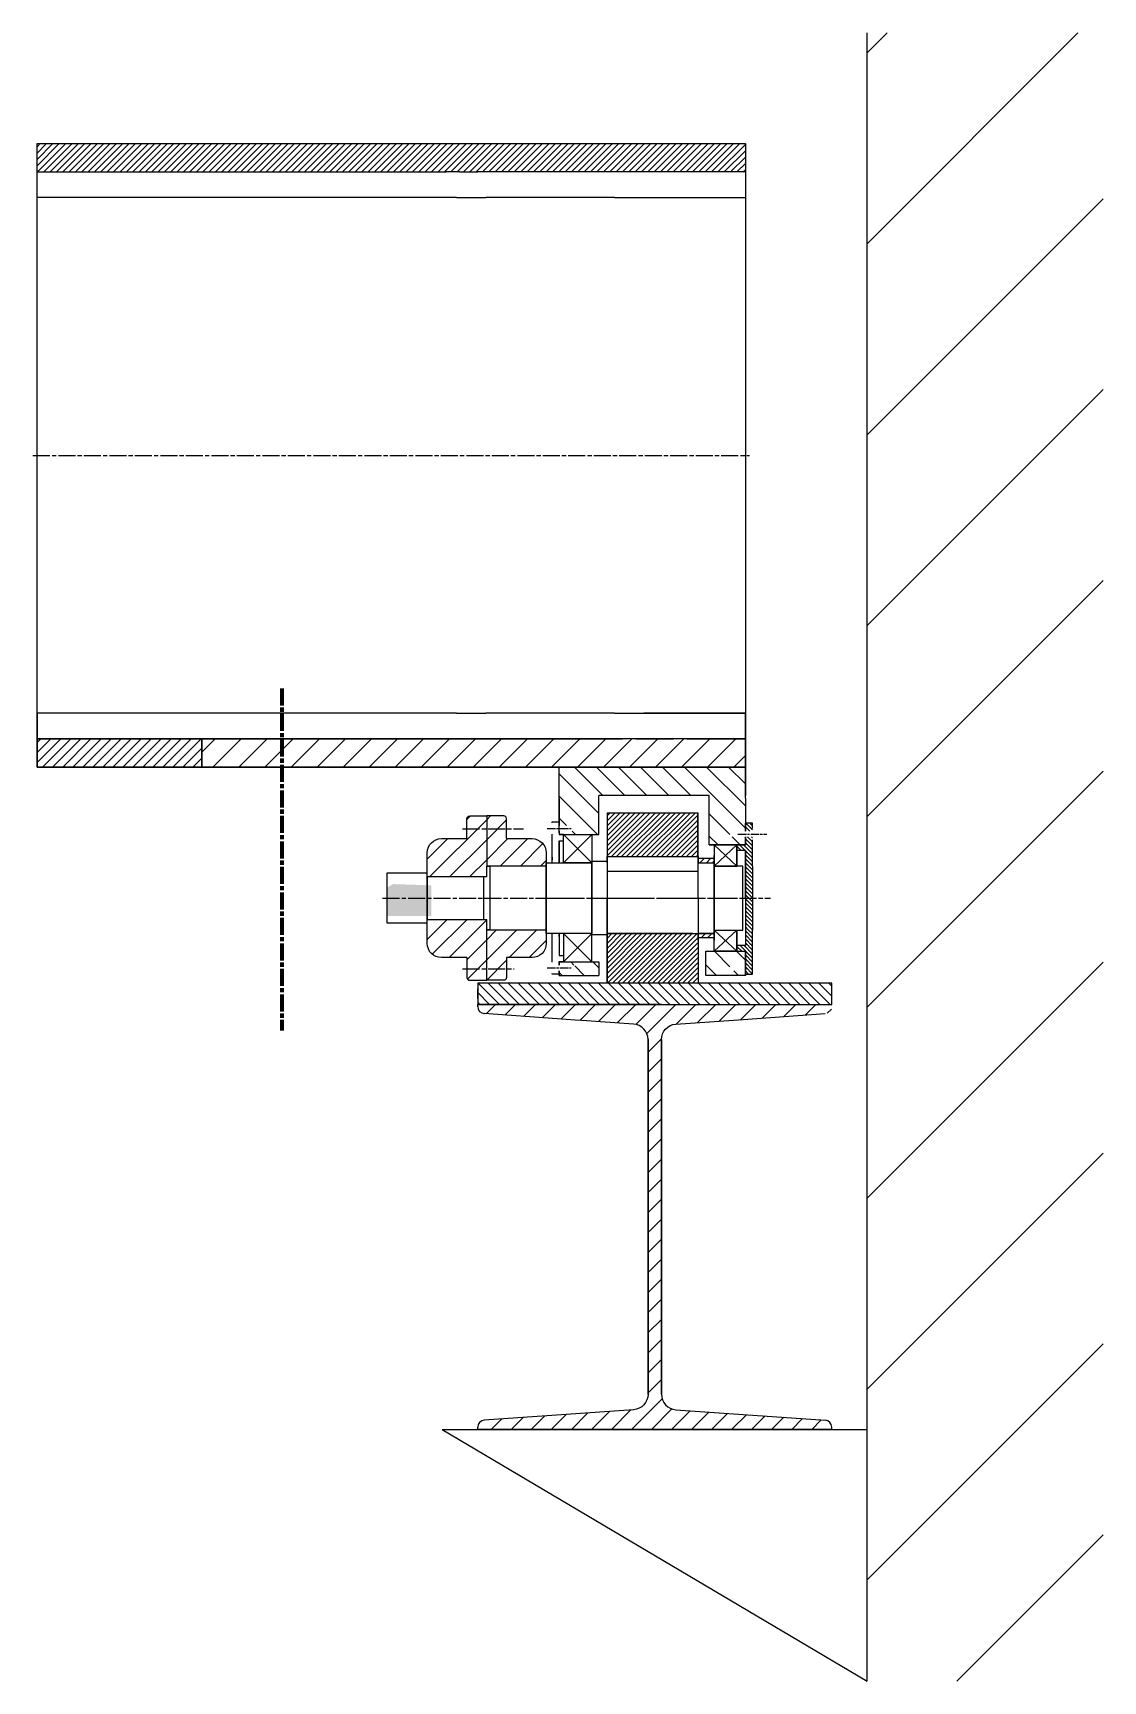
# Model space of a CAD drawing. Header units: millimetres. Extents: x -15074 to 21675, y -7568 to 6574.
# Drawn here: x 14034 to 14790, y 2776 to 3939 of the extents above; entities that cross this region are included whole.
import ezdxf

# ---------------------------------------------------------------- set-up
doc = ezdxf.new("R2010")
doc.units = ezdxf.units.MM
for name, pattern in [('AM_ISO02W050', [7.5, 6, -1.5]), ('AM_ISO08W050', [18, 12, -1.5, 3, -1.5]), ('AM_ISO08W050x2', [9, 6, -0.75, 1.5, -0.75]), ('Amconstr', [9999, 9999, 0]), ('CENTER2', [28.575000000000003, 19.05, -3.175, 3.175, -3.175])]:
    doc.linetypes.add(name, pattern=pattern)
for name, color, linetype, lineweight in [('AM_7', 142, 'AM_ISO08W050', 25), ('AM_8', 1, 'Continuous', 25), ('AM_CL', 1, 'Amconstr', 25)]:
    doc.layers.add(name, color=color, linetype=linetype, lineweight=lineweight)
pattern_1 = [(45, (6273.873453908936, 776.4042129175605), (-7.071067811865476, 7.071067811865476), [])]
pattern_2 = [(135, (1865.958897017757, 291.1351618108893), (-7.778174593052023, -7.778174593052022), [])]
pattern_3 = [(135, (-310240.3127883304, -101212.4688880501), (-1.414213562373095, -1.414213562373095), [])]

# ---------------------------------------------------------------- blocks, each defined once
blk = doc.blocks.new('*U285')
at = {"color": 0, "linetype": 'CENTER2', "transparency": 16777216}
blk.add_line((-112.9070460446328, 0), (34.84494833000463, 0), dxfattribs=at)

msp = doc.modelspace()

# ---------------------------------------------------------------- hatches: boundary and pattern name
h = msp.add_hatch()
h.set_pattern_fill('ANSI31', color=256, scale=30)
h.set_pattern_definition([(45, (19415.11761675566, 6831.296388474162), (-67.35192090801866, 67.35192090801866), [])])
h.paths.add_polyline_path([(14789.85790929093, 3939.44262755398), (14623.32541137084, 3939.44262755398), (14623.32541137084, 2776.360280993977), (14789.85790929093, 2776.360280993977)])
h = msp.add_hatch()
h.set_pattern_fill('ANSI31', color=256)
h.set_pattern_definition([(45, (11537.36428932207, 1992.33531131899), (-2.245064030267288, 2.245064030267288), [])])
h.paths.add_polyline_path([(14537.32541137084, 3841.336608807425), (14496.08791137085, 3841.336608807425), (14432.82388272844, 3841.336608807425), (14348.43329177576, 3841.336608807425), (14338.90829177573, 3841.336608807425), (14335.58791137085, 3841.336608807425), (14326.06291137083, 3841.336608807425), (14037.32541137084, 3841.336608807425), (14037.32541137084, 3861.336608807425), (14276.47503977566, 3861.336608807425), (14293.54079177568, 3861.336608807425), (14326.06291137083, 3861.336608807425), (14335.58791137085, 3861.336608807425), (14338.90829177573, 3861.336608807425), (14347.82541137084, 3861.336608807425), (14348.43329177576, 3861.336608807425), (14450.56291137083, 3861.336608807425), (14496.08791137085, 3861.336608807425), (14537.32541137084, 3861.336608807425)])
h = msp.add_hatch()
h.set_pattern_fill('_U', color=256, scale=5, angle=45, pattern_type=0)
h.set_pattern_definition([(45, (11537.36428932207, 1992.33531131899), (-3.535533905932738, 3.535533905932738), [])])
h.paths.add_polyline_path([(14153.57541137084, 3421.336608807425), (14153.57541137084, 3441.336608807425), (14037.32541137084, 3441.336608807425), (14037.32541137084, 3421.336608807425)])
h = msp.add_hatch()
h.set_pattern_fill('_U', color=256, scale=11, angle=135, pattern_type=0)
h.set_pattern_definition(pattern_2)
h.paths.add_polyline_path([(14537.32541137084, 3421.336608807425), (14405.86055921783, 3421.336608807425), (14405.86055921783, 3401.336608807425), (14405.86055921783, 3380.112922350998), (14416.26055921783, 3380.112922350998), (14416.86055921783, 3379.512922350998), (14416.86055921783, 3376.712922350998), (14416.26055921783, 3376.112922350998), (14405.86055921783, 3376.112922350998), (14405.86055921783, 3375.017847206295), (14405.86055921783, 3373.894769062754), (14433.86055921783, 3373.894769062754), (14433.86055921783, 3383.408770562173), (14433.86055921783, 3401.336608807425), (14511.86984187168, 3401.336608807425), (14511.86984187168, 3399.402381818349), (14511.86984187168, 3366.380767563335), (14537.32541137084, 3366.380767563335), (14537.32541137084, 3372.130767563335), (14526.92541137084, 3372.130767563335), (14526.32541137084, 3372.730767563335), (14526.32541137084, 3375.530767563335), (14526.92541137084, 3376.130767563335), (14537.32541137084, 3376.130767563335), (14537.32541137084, 3381.880767563335), (14537.32541137084, 3399.402381818349)])
h = msp.add_hatch()
h.set_pattern_fill('ANSI31', color=256)
h.set_pattern_definition([(45, (11206.25434814214, 1599.470370191062), (-2.245064030267288, 2.245064030267288), [])])
h.paths.add_polyline_path([(14515.32541137084, 3353.894769062754), (14515.32541137084, 3356.894769062754), (14503.89295830457, 3356.894769062754), (14503.89295830457, 3353.894769062754)])
h.paths.add_polyline_path([(14515.32541137084, 3300.894769062754), (14515.32541137084, 3303.894769062754), (14503.89295830457, 3303.894769062754), (14503.89295830457, 3301.880767563335), (14503.9101945389, 3301.880767563335), (14503.9101945389, 3300.894769062754)])
h = msp.add_hatch()
h.set_pattern_fill('_U', color=256, scale=11, angle=135, pattern_type=0)
h.set_pattern_definition(pattern_2)
h.paths.add_polyline_path([(14433.86055921783, 3283.894769062754), (14405.86055921783, 3283.894769062754), (14405.86055921783, 3281.648612775671), (14416.26055921783, 3281.648612775671), (14416.86055921783, 3281.048612775671), (14416.86055921783, 3278.248612775671), (14416.26055921783, 3277.648612775671), (14405.86055921783, 3277.648612775671), (14405.86055921783, 3274.380767563335), (14433.86055921783, 3274.380767563335)])
h = msp.add_hatch()
h.set_pattern_fill('_U', color=256, scale=11, angle=135, style=0, pattern_type=0)
h.set_pattern_definition(pattern_2)
h.paths.add_polyline_path([(14537.32541137084, 3291.380767563335), (14509.32541137084, 3291.380767563335), (14509.32541137084, 3274.380767563335), (14537.32541137084, 3274.380767563335), (14537.32541137084, 3277.621981140063), (14526.91061770257, 3277.621981140063), (14526.31061770257, 3278.221981140063), (14526.31061770257, 3281.021981140063), (14526.91061770257, 3281.621981140063), (14537.32541137084, 3281.621981140063)])
at = {"layer": 'AM_8', "true_color": 0x000000}
h = msp.add_hatch(dxfattribs=at)
h.set_pattern_fill('_U', color=18, scale=13, angle=45, style=0, pattern_type=0)
h.set_pattern_definition([(45, (11537.36428932207, 1992.33531131899), (-9.19238815542512, 9.19238815542512), [])])
h.paths.add_polyline_path([(14537.32541137084, 3441.336608807425), (14153.57541137084, 3441.336608807425), (14153.57541137084, 3421.336608807425), (14537.32541137084, 3421.336608807425)])
h = msp.add_hatch(dxfattribs=at)
h.set_pattern_fill('_U', color=18, scale=10, angle=45, style=0, pattern_type=0)
h.set_pattern_definition(pattern_1)
edge = h.paths.add_edge_path()
edge.add_line((14312.69834807997, 3360.894769062754), (14312.69834807997, 3343.894769062754))
edge.add_line((14312.69834807997, 3343.894769062754), (14354.69834807997, 3343.894769062754))
edge.add_line((14354.69834807997, 3343.894769062754), (14354.69834807997, 3386.894769062754))
edge.add_line((14354.69834807997, 3386.894769062754), (14342.69834807997, 3386.894769062754))
edge.add_arc((14342.69834807997, 3384.894769062754), 2, 90, 180)
edge.add_line((14340.69834807997, 3384.894769062754), (14340.69834807997, 3370.894769062754))
edge.add_line((14340.69834807997, 3370.894769062754), (14322.69834807997, 3370.894769062754))
edge.add_arc((14322.69834807997, 3360.894769062754), 9.999999999999545, 90, 180.0000000000026)
h = msp.add_hatch(dxfattribs=at)
h.set_pattern_fill('_U', color=18, scale=10, angle=45, style=0, pattern_type=0)
h.set_pattern_definition(pattern_1)
edge = h.paths.add_edge_path()
edge.add_arc((14366.69834807997, 3384.894769062754), 2, 0, 90)
edge.add_line((14366.69834807997, 3386.894769062753), (14354.69834807997, 3386.894769062754))
edge.add_line((14354.69834807997, 3386.894769062754), (14354.69834807997, 3351.394769062754))
edge.add_line((14354.69834807997, 3351.394769062754), (14396.69834807997, 3351.394769062754))
edge.add_line((14396.69834807997, 3351.394769062754), (14396.69834807997, 3360.894769062754))
edge.add_arc((14386.69834807997, 3360.894769062754), 10, 359.9999999999974, 450)
edge.add_line((14386.69834807997, 3370.894769062754), (14368.69834807997, 3370.894769062754))
edge.add_line((14368.69834807997, 3370.894769062754), (14368.69834807997, 3384.894769062754))
h = msp.add_hatch(dxfattribs=at)
h.set_pattern_fill('_U', color=18, scale=2.5, angle=45, style=0, pattern_type=0)
h.set_pattern_definition([(45, (11206.25434814214, 1599.470370191062), (-1.767766952966369, 1.767766952966369), [])])
h.paths.add_polyline_path([(14503.86055921783, 3388.880767563335), (14439.86055921783, 3388.880767563335), (14439.86055921783, 3358.194769062754), (14503.86055921783, 3358.194769062754)])
h = msp.add_hatch(dxfattribs=at)
h.set_pattern_fill('_U', color=18, scale=2, angle=135, style=0, pattern_type=0)
h.set_pattern_definition(pattern_3)
h.paths.add_polyline_path([(14542.32541137084, 3376.130767563335), (14537.32541137084, 3376.130767563335), (14537.32541137084, 3381.880767563335), (14542.32541137084, 3381.880767563335)], flags=0)
h.paths.add_polyline_path([(14537.32541137084, 3372.130767563335), (14542.32541137084, 3372.130767563335), (14542.32541137084, 3351.421497065871), (14537.32541137084, 3351.421497065871), (14537.32541137084, 3362.380767563335), (14531.32541137084, 3362.380767563335), (14531.32541137084, 3366.380767563335), (14537.32541137084, 3366.380767563335)], flags=0)
edge = h.paths.add_edge_path(flags=0)
edge.add_line((14537.32541137084, 3372.130767563335), (14542.32541137084, 3372.130767563335))
edge.add_line((14537.32541137084, 3372.130767563335), (14537.32541137084, 3376.130767563335))
edge.add_line((14542.32541137084, 3376.130767563335), (14537.32541137084, 3376.130767563335))
edge.add_line((14542.32541137084, 3376.130767563335), (14542.32541137084, 3372.130767563335))
edge = h.paths.add_edge_path(flags=0)
edge.add_line((14537.32541137084, 3372.130767563335), (14542.32541137084, 3372.130767563335))
edge.add_line((14537.32541137084, 3372.130767563335), (14537.32541137084, 3376.130767563335))
edge.add_line((14542.32541137084, 3376.130767563335), (14537.32541137084, 3376.130767563335))
edge.add_line((14542.32541137084, 3376.130767563335), (14542.32541137084, 3372.130767563335))
h = msp.add_hatch(dxfattribs=at)
h.set_pattern_fill('_U', color=18, scale=2, angle=135, style=0, pattern_type=0)
h.set_pattern_definition(pattern_3)
h.paths.add_polyline_path([(14542.32541137084, 3351.380767563335), (14542.32541137084, 3306.380767563335), (14537.32541137084, 3306.380767563335), (14537.32541137084, 3351.380767563335)])
at = {"layer": 'AM_8', "true_color": 0xffffff}
h = msp.add_hatch(dxfattribs=at)
h.set_pattern_fill('_U', scale=0.0001, angle=45, style=0, pattern_type=0)
h.set_pattern_definition([(45, (6273.873453908936, 776.4042129175605), (-7.071067811865475e-05, 7.071067811865475e-05), [])])
h.paths.add_polyline_path([(14284.16270125493, 3336.044769062754), (14284.16270125493, 3321.744769062754), (14284.16270125493, 3316.289453140841), (14315.51343656419, 3316.289453140841), (14315.51343656419, 3337.875865445577), (14288.48809354994, 3338.791413636989)])
at = {"layer": 'AM_8', "true_color": 0x000000}
h = msp.add_hatch(dxfattribs=at)
h.set_pattern_fill('_U', color=18, scale=10, angle=45, style=0, pattern_type=0)
h.set_pattern_definition(pattern_1)
edge = h.paths.add_edge_path()
edge.add_arc((14322.69834807997, 3296.894769062753), 10, 179.9999999999974, 270)
edge.add_line((14322.69834807997, 3286.894769062754), (14340.69834807997, 3286.894769062754))
edge.add_line((14340.69834807997, 3286.894769062754), (14340.69834807997, 3272.894769062754))
edge.add_arc((14342.69834807997, 3272.894769062754), 2, 180, 270)
edge.add_line((14342.69834807997, 3270.894769062753), (14354.69834807997, 3270.894769062754))
edge.add_line((14354.69834807997, 3270.894769062754), (14354.69834807997, 3313.894769062754))
edge.add_line((14354.69834807997, 3313.894769062754), (14312.69834807997, 3313.894769062754))
edge.add_line((14312.69834807997, 3313.894769062754), (14312.69834807997, 3296.894769062754))
h = msp.add_hatch(dxfattribs=at)
h.set_pattern_fill('_U', color=18, scale=10, angle=45, style=0, pattern_type=0)
h.set_pattern_definition(pattern_1)
edge = h.paths.add_edge_path()
edge.add_line((14354.69834807997, 3270.894769062754), (14366.69834807997, 3270.894769062754))
edge.add_arc((14366.69834807997, 3272.894769062754), 2, 270, 360)
edge.add_line((14368.69834807997, 3272.894769062754), (14368.69834807997, 3286.894769062754))
edge.add_line((14368.69834807997, 3286.894769062754), (14386.69834807997, 3286.894769062754))
edge.add_arc((14386.69834807997, 3296.894769062753), 9.999999999999545, 270, 360.0000000000026)
edge.add_line((14396.69834807997, 3296.894769062754), (14396.69834807997, 3306.394769062754))
edge.add_line((14396.69834807997, 3306.394769062754), (14354.69834807997, 3306.394769062754))
edge.add_line((14354.69834807997, 3306.394769062754), (14354.69834807997, 3270.894769062754))
h = msp.add_hatch(dxfattribs=at)
h.set_pattern_fill('_U', color=18, scale=2.5, angle=45, style=0, pattern_type=0)
h.set_pattern_definition([(45, (11206.28674722888, 1601.484371690481), (-1.767766952966369, 1.767766952966369), [])])
h.paths.add_polyline_path([(14503.89295830457, 3303.894769062754), (14439.89295830457, 3303.894769062754), (14439.89295830457, 3268.894769062754), (14503.89295830457, 3268.894769062754)])
h = msp.add_hatch(dxfattribs=at)
h.set_pattern_fill('_U', color=18, scale=2, angle=135, style=0, pattern_type=0)
h.set_pattern_definition(pattern_3)
h.paths.add_polyline_path([(14531.32541137084, 3291.380767563335), (14531.32541137084, 3295.380767563335), (14537.32541137084, 3295.380767563335), (14537.32541137084, 3306.380767563335), (14542.32541137084, 3306.380767563335), (14542.32541137084, 3275.263496383417), (14537.32541137084, 3275.263496383417), (14537.32541137084, 3291.380767563335)])
at = {"layer": 'AM_8'}
h = msp.add_hatch(dxfattribs=at)
h.set_pattern_fill('_U', color=0, scale=5, angle=135, style=0, pattern_type=0)
h.set_pattern_definition([(135, (-310240.3127883304, -101412.4548865507), (-3.535533905932738, -3.535533905932737), [])])
edge = h.paths.add_edge_path(flags=0)
edge.add_line((14348.32541137084, 3253.894769062754), (14598.32541137084, 3253.894769062754))
edge.add_line((14348.32541137084, 3268.894769062754), (14348.32541137084, 3253.894769062754))
edge.add_line((14598.32541137084, 3268.894769062754), (14348.32541137084, 3268.894769062754))
edge.add_line((14598.32541137084, 3253.894769062754), (14598.32541137084, 3268.894769062754))
h = msp.add_hatch(dxfattribs=at)
h.set_pattern_fill('_U', color=0, scale=10, angle=45, style=0, pattern_type=0)
h.set_pattern_definition([(45, (-308764.0730117109, -101148.8007366823), (-7.071067811865476, 7.071067811865476), [])])
edge = h.paths.add_edge_path(flags=0)
edge.add_arc((14353.32541137084, 3252.327770239935), 5, 180.0000000003335, 266.0000000002095)
edge.add_line((14348.32541137084, 3253.894769062754), (14348.32541137084, 3252.327770239906))
edge.add_line((14598.32541137084, 3253.894769062754), (14348.32541137084, 3253.894769062754))
edge.add_line((14598.32541137084, 3252.327770239906), (14598.32541137084, 3253.894769062754))
edge.add_arc((14593.32541137084, 3252.327770239921), 5.000000000006021, 273.9999999997905, 359.9999999998333)
edge.add_line((14488.25809015968, 3239.968537937719), (14593.67419373954, 3247.339949988615))
edge.add_arc((14489.02541137091, 3228.995333384824), 11.00000000005377, 94.0000000002013, 179.9999999995452)
edge.add_line((14478.02541137085, 2978.794204740596), (14478.02541137085, 3228.995333384912))
edge.add_arc((14489.02541137079, 2978.794204740494), 10.99999999994179, 179.9999999994694, 266.0000000003666)
edge.add_line((14593.67419373966, 2960.449588136893), (14488.25809015968, 2967.821000187745))
edge.add_arc((14593.32541137084, 2955.461767885616), 5, -1.667628430584951e-10, 85.99999999886704)
edge.add_line((14598.32541137084, 2953.894769062754), (14598.32541137084, 2955.461767885601))
edge.add_line((14348.32541137084, 2953.894769062754), (14598.32541137084, 2953.894769062754))
edge.add_line((14348.32541137084, 2955.461767885601), (14348.32541137084, 2953.894769062754))
edge.add_arc((14353.32541137084, 2955.461767885587), 5.000000000006021, 93.99999999979055, 179.9999999998332)
edge.add_line((14458.392732582, 2967.821000187789), (14352.97662900214, 2960.449588136893))
edge.add_arc((14457.62541137077, 2978.794204740698), 11.00000000005377, 274.0000000002013, 359.9999999995452)
edge.add_line((14468.62541137083, 3228.995333384912), (14468.62541137083, 2978.79420474061))
edge.add_arc((14457.62541137089, 3228.995333385014), 10.99999999994179, -5.30567409743018e-10, 86.00000000036658)
edge.add_line((14352.97662900214, 3247.3399499886), (14458.392732582, 3239.968537937777))

# ---------------------------------------------------------------- linework, layer by layer
for p, q in [((14623.32541137084, 2776.360280993977), (14623.32541137084, 3939.44262755398)), ((14338.90829177573, 3841.336608807425), (14348.43329177576, 3841.336608807425)), ((14537.32541137084, 3841.336608807425), (14432.82388272844, 3841.336608807425)), ((14333.35839177575, 3823.336608807425), (14353.98319177574, 3823.336608807425)), ((14445.01301137084, 3823.336608807425), (14537.32541137084, 3823.336608807425)), ((14333.35839177575, 3459.336608807425), (14353.98319177574, 3459.336608807425)), ((14445.01301137084, 3459.336608807425), (14537.32541137084, 3459.336608807425)), ((14338.90829177573, 3441.336608807425), (14348.43329177576, 3441.336608807425)), ((14537.32541137084, 3441.336608807425), (14432.82388272844, 3441.336608807425)), ((14338.90829177573, 3421.336608807425), (14348.43329177576, 3421.336608807425)), ((14405.86055921783, 3375.017847206295), (14405.86055921783, 3421.336608807425)), ((14411.17971137082, 3421.336608807425), (14537.32541137084, 3421.336608807425)), ((14450.56291137083, 3421.336608807425), (14496.08791137085, 3421.336608807425)), ((14537.32541137084, 3399.402381818349), (14537.32541137084, 3421.336608807425)), ((14433.86055921783, 3383.408770562173), (14433.86055921783, 3401.336608807425)), ((14511.86984187168, 3399.402381818349), (14511.86984187168, 3401.336608807425)), ((14400.86055921783, 3382.112922350998), (14400.86055921783, 3382.739086696253)), ((14408.86055921783, 3373.894769062754), (14408.86055921783, 3373.894769062754)), ((14428.86055921783, 3353.894769062754), (14408.86055921783, 3373.894769062754)), ((14408.86055921783, 3373.894769062754), (14408.86055921783, 3373.894769062754)), ((14408.86055921783, 3353.894769062754), (14428.86055921783, 3373.894769062754)), ((14515.32541137084, 3351.380767563335), (14531.32541137084, 3366.380767563335)), ((14531.32541137084, 3351.380767563335), (14515.32541137084, 3366.380767563335)), ((14531.32541137084, 3366.380767563335), (14537.32541137084, 3366.380767563335)), ((14531.32541137084, 3366.380767563335), (14531.32541137084, 3351.380767563335)), ((14531.32541137084, 3366.380767563335), (14537.32541137084, 3366.380767563335)), ((14515.32541137084, 3301.880767563335), (14515.32541137084, 3356.880767563335)), ((14284.16270125493, 3340.100794595749), (14284.16270125493, 3317.688743529759)), ((14312.69834807997, 3340.100794595749), (14312.69834807997, 3313.894769062754)), ((14408.86055921783, 3283.894769062754), (14428.86055921783, 3303.894769062754)), ((14408.86055921783, 3303.894769062754), (14428.86055921783, 3283.894769062754)), ((14515.32541137084, 3306.380767563335), (14531.32541137084, 3291.380767563335)), ((14531.32541137084, 3306.380767563335), (14515.32541137084, 3291.380767563335)), ((14531.32541137084, 3291.380767563335), (14531.32541137084, 3306.380767563335)), ((14503.86055921783, 3301.880767563335), (14503.9101945389, 3301.880767563335)), ((14509.32541137084, 3291.380767563335), (14537.32541137084, 3291.380767563335)), ((14509.32541137084, 3291.380767563335), (14537.32541137084, 3291.380767563335)), ((14348.32541137084, 3268.894769062754), (14348.32541137084, 3268.894769062754)), ((14348.32541137084, 3268.894769062754), (14348.32541137084, 3267.327770239906)), ((14400.86055921783, 3275.199204539837), (14400.86055921783, 3275.648612775671)), ((14405.86055921783, 3274.380767563335), (14433.86055921783, 3274.380767563335)), ((14405.86055921783, 3274.380767563335), (14433.86055921783, 3274.380767563335)), ((14406.17971137082, 3275.199204539837), (14406.17971137082, 3275.648612775671)), ((14348.32541137084, 3257.894769062754), (14348.32541137084, 3264.894769062754)), ((14348.32541137096, 3252.327770239906), (14348.32541137096, 3253.894769062754)), ((14404.47541137086, 3253.894769062754), (14348.32541137084, 3253.894769062754)), ((14404.47541137086, 3243.738804318593), (14352.97662900214, 3247.339949988615)), ((14417.17541137082, 3253.894769062754), (14404.47541137086, 3253.894769062754)), ((14473.32541137084, 3253.894769062754), (14417.17541137082, 3253.894769062754)), ((14473.32541137084, 3253.894769062754), (14598.32541137084, 3253.894769062754)), ((14535.82541137084, 3243.294769062748), (14593.67419373954, 3247.339949988615)), ((14410.82541137084, 3243.294769062748), (14404.47541137086, 3243.738804318593)), ((14323.32541137084, 2956.894769062754), (14323.32541137084, 2956.894769062754)), ((14348.32541137084, 2953.894769062754), (14348.32541137084, 2955.461767885601)), ((14348.32541137084, 2953.894769062754), (14348.32541137084, 2955.461767885601)), ((14410.82541137084, 2964.49476906276), (14352.97662900214, 2960.449588136893)), ((14535.82541137084, 2964.49476906276), (14593.67419373954, 2960.449588136893)), ((14598.32541137084, 2953.894769062754), (14598.32541137084, 2955.461767885601)), ((14323.32541137084, 2953.894769062754), (14623.32541137084, 2953.894769062754)), ((14323.32541137084, 2953.894769062754), (14623.32541137084, 2776.360280993977)), ((14323.32541137084, 2953.894769062754), (14473.32541137084, 2953.894769062754)), ((14348.32541137084, 2953.894769062754), (14598.32541137084, 2953.894769062754)), ((14598.32541137084, 2953.894769062754), (14348.32541137084, 2953.894769062754))]:
    msp.add_line(p, q)
for points in [[(14537.32541137084, 3421.336608807425), (14037.32541137084, 3421.336608807425), (14037.32541137084, 3861.336608807425), (14537.32541137084, 3861.336608807425)], [(14153.57541137084, 3441.336608807425), (14037.32541137084, 3441.336608807425), (14037.32541137084, 3421.336608807425), (14153.57541137084, 3421.336608807425)], [(14537.32541137084, 3441.336608807425), (14153.57541137084, 3441.336608807425), (14153.57541137084, 3421.336608807425), (14537.32541137084, 3421.336608807425)], [(14439.86055921783, 3358.194769062754), (14503.86055921783, 3358.194769062754), (14503.86055921783, 3388.880767563335), (14439.86055921783, 3388.880767563335)], [(14428.86055921783, 3353.894769062754), (14408.86055921783, 3353.894769062754), (14408.86055921783, 3373.894769062754), (14428.86055921783, 3373.894769062754)], [(14511.8324462591, 3366.380767563335), (14537.32541137084, 3366.380767563335), (14537.32541137084, 3366.380767563335), (14511.8324462591, 3366.380767563335)], [(14511.8324462591, 3366.380767563335), (14537.32541137084, 3366.380767563335), (14537.32541137084, 3366.380767563335), (14511.8324462591, 3366.380767563335)], [(14515.32541137084, 3351.380767563335), (14531.32541137084, 3351.380767563335), (14531.32541137084, 3366.380767563335), (14515.32541137084, 3366.380767563335)], [(14428.86055921783, 3303.894769062754), (14396.69834807997, 3303.894769062754), (14396.69834807997, 3353.894769062754), (14428.86055921783, 3353.894769062754)], [(14439.86055921783, 3302.894769062754), (14428.86055921783, 3302.894769062754), (14428.86055921783, 3354.894769062754), (14439.86055921783, 3354.894769062754)], [(14503.89295830457, 3353.894769062754), (14515.32541137084, 3353.894769062754), (14515.32541137084, 3356.894769062754), (14503.89295830457, 3356.894769062754)], [(14312.69834807997, 3346.394769062754), (14284.16270125493, 3346.394769062754), (14284.16270125493, 3311.394769062754), (14312.69834807997, 3311.394769062754)], [(14428.86055921783, 3303.894769062754), (14408.86055921783, 3303.894769062754), (14408.86055921783, 3283.894769062754), (14428.86055921783, 3283.894769062754)], [(14439.89295830457, 3303.894769062754), (14503.89295830457, 3303.894769062754), (14503.89295830457, 3268.894769062754), (14439.89295830457, 3268.894769062754)], [(14503.89295830457, 3303.894769062754), (14515.32541137084, 3303.894769062754), (14515.32541137084, 3300.894769062754), (14503.89295830457, 3300.894769062754)], [(14515.32541137084, 3306.380767563335), (14531.32541137084, 3306.380767563335), (14531.32541137084, 3291.380767563335), (14515.32541137084, 3291.380767563335)], [(14509.32541137084, 3291.380767563335), (14537.32541137084, 3291.380767563335), (14537.32541137084, 3274.380767563335), (14509.32541137084, 3274.380767563335)], [(14509.32541137084, 3291.380767563335), (14537.32541137084, 3291.380767563335), (14537.32541137084, 3274.380767563335), (14509.32541137084, 3274.380767563335)]]:
    msp.add_lwpolyline(points, close=True)
for points in [[(14320.51301137084, 3823.336608807411), (14037.32541137084, 3823.336608807425), (14037.32541137084, 3841.336608807425), (14326.06291137083, 3841.336608807425)], [(14335.58791137085, 3841.336608807425), (14326.06291137083, 3841.336608807425)], [(14335.58791137085, 3841.336608807425), (14338.90829177573, 3841.336608807425)], [(14447.38791137084, 3841.336608807425), (14348.43329177576, 3841.336608807425)], [(14326.06291137083, 3823.336608807425), (14320.51301137084, 3823.336608807411)], [(14333.35839177575, 3823.336608807425), (14326.06291137083, 3823.336608807425)], [(14445.01301137084, 3823.336608807425), (14353.98319177574, 3823.336608807425)], [(14320.51301137084, 3459.33660880744), (14037.32541137084, 3459.336608807425), (14037.32541137084, 3441.336608807425), (14326.06291137083, 3441.336608807425)], [(14326.06291137083, 3459.336608807425), (14320.51301137084, 3459.33660880744)], [(14333.35839177575, 3459.336608807425), (14326.06291137083, 3459.336608807425)], [(14445.01301137084, 3459.336608807425), (14353.98319177574, 3459.336608807425)], [(14496.08791137085, 3441.336608807425), (14537.32541137084, 3441.336608807425), (14537.32541137084, 3459.336608807425), (14465.63781137083, 3459.336608807425)], [(14326.06291137083, 3441.336608807425), (14037.32541137084, 3441.336608807425), (14037.32541137084, 3421.336608807425), (14276.47503977566, 3421.336608807425)], [(14326.06291137083, 3441.336608807425), (14335.58791137085, 3441.336608807425)], [(14335.58791137085, 3441.336608807425), (14326.06291137083, 3441.336608807425)], [(14338.90829177573, 3441.336608807425), (14335.58791137085, 3441.336608807425)], [(14335.58791137085, 3441.336608807425), (14338.90829177573, 3441.336608807425)], [(14348.43329177576, 3441.336608807425), (14447.38791137084, 3441.336608807425)], [(14447.38791137084, 3441.336608807425), (14348.43329177576, 3441.336608807425)], [(14447.38791137084, 3441.336608807425), (14450.56291137083, 3441.336608807425)], [(14450.56291137083, 3441.336608807425), (14447.38791137084, 3441.336608807425)], [(14463.26291137084, 3441.336608807425), (14460.08791137085, 3441.336608807425)], [(14460.08791137085, 3441.336608807425), (14463.26291137084, 3441.336608807425)], [(14463.26291137084, 3441.336608807425), (14486.56291137083, 3441.336608807425)], [(14486.56291137083, 3441.336608807425), (14463.26291137084, 3441.336608807425)], [(14496.08791137085, 3421.336608807425), (14537.32541137084, 3421.336608807425), (14537.32541137084, 3441.336608807425), (14496.08791137085, 3441.336608807425)], [(14293.54079177568, 3421.336608807425), (14276.47503977566, 3421.336608807425)], [(14276.47503977566, 3421.336608807425), (14293.54079177568, 3421.336608807425)], [(14293.54079177568, 3421.336608807425), (14326.06291137083, 3421.336608807425)], [(14326.06291137083, 3421.336608807425), (14293.54079177568, 3421.336608807425)], [(14326.06291137083, 3421.336608807425), (14302.82541137084, 3421.336608807425)], [(14335.58791137085, 3421.336608807425), (14326.06291137083, 3421.336608807425)], [(14326.06291137083, 3421.336608807425), (14335.58791137085, 3421.336608807425)], [(14338.90829177573, 3421.336608807425), (14335.58791137085, 3421.336608807425)], [(14347.82541137084, 3421.336608807425), (14335.58791137085, 3421.336608807425)], [(14335.58791137085, 3421.336608807425), (14338.90829177573, 3421.336608807425)], [(14348.43329177576, 3421.336608807425), (14450.56291137083, 3421.336608807425)], [(14450.56291137083, 3421.336608807425), (14348.43329177576, 3421.336608807425)], [(14405.86055921783, 3401.336608807425), (14405.86055921783, 3421.336608807425), (14537.32541137084, 3421.336608807425), (14537.32541137084, 3401.336608807425)], [(14486.56291137077, 3421.336608807425), (14460.08791137085, 3421.336608807425)], [(14460.08791137085, 3421.336608807425), (14486.56291137077, 3421.336608807425)], [(14460.08791137085, 3421.336608807425), (14486.56291137077, 3421.336608807425)], [(14405.86055921783, 3399.285336895625), (14405.86055921783, 3380.112922350998)], [(14405.86055921783, 3399.285336895625), (14405.86055921783, 3380.112922350998)], [(14433.7897468764, 3373.894769062754), (14433.7897468764, 3399.285336895625)], [(14511.86984187168, 3401.336608807425), (14433.86055921783, 3401.336608807425)], [(14537.32541137084, 3372.130767563335), (14537.32541137084, 3366.380767563335), (14511.86984187168, 3366.380767563335), (14511.86984187168, 3399.402381818349)], [(14537.32541137084, 3372.130767563335), (14537.32541137084, 3366.380767563335), (14511.86984187168, 3366.380767563335), (14511.86984187168, 3399.402381818349)], [(14537.32541137084, 3399.402381818349), (14537.32541137084, 3376.130767563335)], [(14537.32541137084, 3399.402381818349), (14537.32541137084, 3376.130767563335)], [(14503.89295830457, 3328.894769062754), (14503.89295830457, 3388.894769062754), (14439.86055921783, 3388.894769062754), (14439.86055921783, 3328.894769062754)], [(14400.86055921783, 3382.739086696253), (14405.86055921783, 3382.739086696253), (14405.86055921783, 3380.112922350998)], [(14400.86055921783, 3355.880767563335), (14400.86055921783, 3374.112922350998)], [(14405.86055921783, 3376.140925349836), (14405.86055921783, 3373.894769062754), (14433.86055921783, 3373.894769062754), (14433.86055921783, 3383.408770562173)], [(14405.86055921783, 3376.140925349836), (14405.86055921783, 3373.894769062754), (14433.86055921783, 3373.894769062754), (14433.86055921783, 3383.408770562173)], [(14405.86055921783, 3380.112922350998), (14405.86055921783, 3381.880767563335)], [(14405.86055921783, 3380.112922350998), (14405.86055921783, 3381.880767563335)], [(14405.86055921783, 3380.112922350998), (14405.86055921783, 3381.880767563335)], [(14405.86055921783, 3380.112922350998), (14405.86055921783, 3381.880767563335)], [(14405.86055921783, 3376.112922350998), (14405.86055921783, 3373.894769062754)], [(14405.86055921783, 3376.112922350998), (14405.86055921783, 3373.894769062754)], [(14405.86055921783, 3369.408770562173), (14408.86055921783, 3369.408770562173), (14408.86055921783, 3373.894769062754), (14405.86055921783, 3373.894769062754)], [(14537.32541137084, 3376.130767563335), (14537.32541137084, 3381.880767563335)], [(14537.32541137084, 3376.130767563335), (14537.32541137084, 3381.880767563335)], [(14537.32541137084, 3376.130767563335), (14537.32541137084, 3381.880767563335)], [(14537.32541137084, 3376.130767563335), (14537.32541137084, 3381.880767563335)], [(14542.32541137084, 3378.130767563335), (14542.32541137084, 3381.880767563335), (14537.32541137084, 3381.880767563335), (14537.32541137084, 3376.130767563335)], [(14405.86055921783, 3355.908770562173), (14405.86055921783, 3369.408770562173)], [(14405.86055921783, 3369.380767563335), (14405.86055921783, 3355.880767563335)], [(14515.32541137084, 3366.380767563335), (14537.32541137084, 3366.380767563335), (14537.32541137084, 3372.130767563335)], [(14515.32541137084, 3366.380767563335), (14537.32541137084, 3366.380767563335), (14537.32541137084, 3372.130767563335)], [(14515.32541137084, 3366.380767563335), (14537.32541137084, 3366.380767563335), (14537.32541137084, 3372.130767563335)], [(14515.32541137084, 3366.380767563335), (14537.32541137084, 3366.380767563335), (14537.32541137084, 3372.130767563335)], [(14537.32541137084, 3362.380767563335), (14531.32541137084, 3362.380767563335), (14531.32541137084, 3366.380767563335), (14537.32541137084, 3366.380767563335)], [(14537.32541137084, 3372.130767563335), (14537.32541137084, 3366.380767563335)], [(14537.32541137084, 3362.380767563335), (14537.32541137084, 3351.380767563335)], [(14542.32541137084, 3351.380767563335), (14542.32541137084, 3370.130767563335)], [(14354.69834807997, 3306.394769062754), (14396.69834807997, 3306.394769062754), (14396.69834807997, 3351.394769062754), (14354.69834807997, 3351.394769062754)], [(14354.69834807997, 3343.894769062754), (14354.69834807997, 3351.394769062754), (14356.84810151581, 3351.394769062754), (14356.84810151581, 3306.394769062754), (14354.69834807997, 3306.394769062754), (14354.69834807997, 3313.894769062754)], [(14400.86055921783, 3357.880767563335), (14400.86055921783, 3355.880767563335)], [(14400.86055921783, 3353.894769062754), (14400.86055921783, 3355.880767563335)], [(14405.86055921783, 3355.880767563335), (14405.86055921783, 3357.880767563335)], [(14405.86055921783, 3355.880767563335), (14405.86055921783, 3353.894769062754)], [(14405.86055921783, 3353.894769062754), (14405.86055921783, 3355.880767563335)], [(14439.86055921783, 3353.894769062754), (14439.86055921783, 3358.194769062754), (14503.89295830457, 3358.194769062754), (14503.89295830457, 3353.894769062754)], [(14439.86055921783, 3354.894769062754), (14439.86055921783, 3300.880767563335)], [(14439.86055921783, 3353.894769062754), (14439.86055921783, 3347.894769062754), (14503.89295830457, 3347.894769062754), (14503.89295830457, 3353.894769062754)], [(14503.9101945389, 3355.880767563335), (14503.89295830457, 3355.880767563335)], [(14503.89295830457, 3347.894769062754), (14503.89295830457, 3353.894769062754), (14515.32541137084, 3353.894769062754), (14515.32541137084, 3303.894769062754), (14503.89295830457, 3303.894769062754)], [(14515.32541137084, 3355.908770562173), (14515.32541137084, 3358.908770562173)], [(14515.32541137084, 3306.380767563335), (14535.51754666766, 3306.380767563335), (14535.51754666766, 3351.380767563335), (14515.32541137084, 3351.380767563335)], [(14515.4825903889, 3351.380767563335), (14515.4825903889, 3351.528122892769)], [(14537.32541137084, 3328.880767563335), (14537.32541137084, 3351.380767563335)], [(14537.32541137084, 3351.380767563335), (14537.32541137084, 3306.380767563335)], [(14542.32541137084, 3351.380767563335), (14542.32541137084, 3306.380767563335)], [(14354.69834807997, 3343.894769062754), (14312.69834807997, 3343.894769062754), (14312.69834807997, 3313.894769062754), (14354.69834807997, 3313.894769062754)], [(14354.69834807997, 3343.894769062754), (14352.46487541932, 3343.894769062754), (14352.46487541932, 3313.894769062754), (14354.69834807997, 3313.894769062754)], [(14503.89295830457, 3328.894769062754), (14503.89295830457, 3268.894769062754), (14439.86055921783, 3268.894769062754), (14439.86055921783, 3328.894769062754)], [(14400.86055921783, 3301.880767563335), (14400.86055921783, 3303.894769062754)], [(14405.86055921783, 3301.880767563335), (14405.86055921783, 3303.894769062754)], [(14405.86055921783, 3303.894769062754), (14405.86055921783, 3301.880767563335)], [(14499.89295830457, 3303.894769062754), (14439.89295830457, 3303.894769062754)], [(14515.4825903889, 3306.233412233901), (14515.4825903889, 3306.380767563335)], [(14537.32541137084, 3306.380767563335), (14537.32541137084, 3295.380767563335)], [(14537.32541137084, 3291.380767563335), (14537.32541137084, 3275.263496383417), (14542.32541137084, 3275.263496383417), (14542.32541137084, 3306.380767563335)], [(14400.86055921783, 3299.880767563335), (14400.86055921783, 3301.880767563335)], [(14400.86055921783, 3283.648612775671), (14400.86055921783, 3301.880767563335)], [(14405.86055921783, 3301.880767563335), (14405.86055921783, 3288.380767563335)], [(14405.86055921783, 3301.880767563335), (14405.86055921783, 3299.880767563335)], [(14439.86055921783, 3301.880767563335), (14439.86055921783, 3291.880767563335)], [(14439.86055921783, 3291.880767563335), (14439.86055921783, 3301.880767563335)], [(14439.86055921783, 3301.880767563335), (14439.86055921783, 3291.880767563335)], [(14503.9101945389, 3298.880767563335), (14503.9101945389, 3301.880767563335)], [(14515.32541137084, 3301.880767563335), (14515.32541137084, 3298.880767563335)], [(14537.32541137084, 3295.380767563335), (14531.32541137084, 3295.380767563335), (14531.32541137084, 3291.380767563335), (14537.32541137084, 3291.380767563335)], [(14542.32541137084, 3291.380767563335), (14542.32541137084, 3295.380767563335)], [(14400.86055921783, 3284.380767563335), (14400.86055921783, 3288.380767563335)], [(14405.86055921783, 3288.380767563335), (14408.86055921783, 3288.380767563335), (14408.86055921783, 3283.894769062754), (14405.86055921783, 3283.894769062754)], [(14405.86055921783, 3284.380767563335), (14405.86055921783, 3281.648612775671)], [(14405.86055921783, 3284.380767563335), (14405.86055921783, 3281.648612775671)], [(14405.86055921783, 3283.894769062754), (14405.86055921783, 3281.648612775671)], [(14405.86055921783, 3283.894769062754), (14405.86055921783, 3281.648612775671)], [(14405.86055921783, 3281.648612775671), (14405.86055921783, 3283.894769062754), (14433.86055921783, 3283.894769062754), (14433.86055921783, 3274.380767563335)], [(14405.86055921783, 3281.648612775671), (14405.86055921783, 3283.894769062754), (14433.86055921783, 3283.894769062754), (14433.86055921783, 3274.380767563335)], [(14433.86055921783, 3283.894769062754), (14433.86055921783, 3274.380767563335)], [(14433.86055921783, 3283.894769062754), (14433.86055921783, 3274.380767563335)], [(14537.32541137084, 3274.380767563335), (14537.32541137084, 3291.380767563335)], [(14537.32541137084, 3274.380767563335), (14537.32541137084, 3291.380767563335)], [(14400.77971137082, 3268.894769062754), (14348.32541137084, 3268.894769062754), (14348.32541137084, 3253.894769062754), (14404.47541137086, 3253.894769062754)], [(14409.47921137081, 3268.894769062754), (14400.77971137082, 3268.894769062754)], [(14405.86055921783, 3277.648612775671), (14405.86055921783, 3275.199204539837), (14400.86055921783, 3275.199204539837)], [(14405.86055921783, 3274.380767563335), (14405.86055921783, 3277.648612775671)], [(14405.86055921783, 3277.648612775671), (14405.86055921783, 3274.380767563335)], [(14405.86055921783, 3274.380767563335), (14405.86055921783, 3277.648612775671)], [(14405.86055921783, 3277.648612775671), (14405.86055921783, 3274.380767563335)], [(14412.17161137087, 3268.894769062754), (14409.47921137081, 3268.894769062754)], [(14420.87111137086, 3268.894769062754), (14412.17161137087, 3268.894769062754)], [(14417.17541137082, 3253.894769062754), (14598.32541137084, 3253.894769062754), (14598.32541137084, 3268.894769062754), (14420.87111137086, 3268.894769062754)], [(14348.32541137084, 3264.894769062754), (14348.32541137084, 3256.894769062754)], [(14404.47541137086, 3253.894769062754), (14417.17541137082, 3253.894769062754)], [(14478.02541137085, 3253.894769062754), (14468.62541137083, 3253.894769062754)], [(14468.62541137083, 3253.894769062754), (14478.02541137085, 3253.894769062754)], [(14468.62541137083, 3253.894769062754), (14478.02541137085, 3253.894769062754)], [(14478.02541137085, 3253.894769062754), (14468.62541137083, 3253.894769062754)], [(14417.17541137082, 3242.850733806903), (14410.82541137084, 3243.294769062748)], [(14421.82678637083, 3242.525477981995), (14417.17541137082, 3242.850733806903)], [(14468.62541137083, 2978.79420474061), (14468.62541137083, 3228.995333384897)], [(14468.62541137083, 3228.995333384897), (14468.62541137083, 2978.79420474061)], [(14478.02541137085, 2978.79420474061), (14478.02541137085, 3228.995333384897)], [(14478.02541137085, 3228.995333384897), (14478.02541137085, 2978.79420474061)]]:
    msp.add_lwpolyline(points)
for points in [[(14340.69834807997, 3370.894769062754), (14340.69834807997, 3384.894769062754, -0.414213562373095), (14342.69834807997, 3386.894769062754), (14354.69834807997, 3386.894769062754), (14354.69834807997, 3351.394769062754)], [(14368.69834807997, 3370.894769062754), (14368.69834807997, 3384.894769062754, 0.414213562373095), (14366.69834807997, 3386.894769062754), (14354.69834807997, 3386.894769062754), (14354.69834807997, 3351.394769062754)], [(14340.69834807997, 3286.894769062754), (14322.69834807997, 3286.894769062754, -0.414213562373095), (14312.69834807997, 3296.894769062754), (14312.69834807997, 3360.894769062754, -0.414213562373095), (14322.69834807997, 3370.894769062754), (14340.69834807997, 3370.894769062754)], [(14368.69834807997, 3370.894769062754), (14386.69834807997, 3370.894769062754, -0.414213562373095), (14396.69834807997, 3360.894769062754), (14396.69834807997, 3296.894769062754, -0.414213562373095), (14386.69834807997, 3286.894769062754), (14368.69834807997, 3286.894769062754)], [(14340.69834807997, 3286.894769062754), (14340.69834807997, 3272.894769062754, 0.414213562373095), (14342.69834807997, 3270.894769062754), (14354.69834807997, 3270.894769062754), (14354.69834807997, 3306.394769062754)], [(14368.69834807997, 3286.894769062754), (14368.69834807997, 3272.894769062754, -0.414213562373095), (14366.69834807997, 3270.894769062754), (14354.69834807997, 3270.894769062754), (14354.69834807997, 3306.394769062754)], [(14468.62541137083, 2978.79420474061), (14468.62541137083, 3228.995333384912, 0.3939104756149395), (14458.392732582, 3239.968537937762), (14421.82678637083, 3242.525477981995)], [(14478.02541137085, 2978.79420474061), (14478.02541137085, 3228.995333384912, -0.3939104756149395), (14488.25809015968, 3239.968537937762), (14535.82541137084, 3243.294769062748)], [(14468.62541137083, 3228.995333384897), (14468.62541137083, 2978.794204740596, -0.3939104756149395), (14458.392732582, 2967.821000187745), (14410.82541137084, 2964.49476906276)], [(14478.02541137085, 3228.995333384897), (14478.02541137085, 2978.794204740596, 0.3939104756149395), (14488.25809015968, 2967.821000187745), (14535.82541137084, 2964.49476906276)]]:
    msp.add_lwpolyline(points, format="xyb")
at = {"linetype": 'AM_ISO02W050'}
msp.add_lwpolyline([(14537.32541137084, 3372.130767563335), (14537.32541137084, 3366.380767563335)], dxfattribs=at)
for centre, start, end in [((14353.32541137096, 3252.327770239906), 180, 265.9999999988674), ((14353.32541137084, 2955.461767885601), 94.0000000011326, 180), ((14353.32541137084, 2955.461767885601), 94.0000000011326, 180), ((14593.32541137084, 2955.461767885601), 0, 85.9999999988674)]:
    msp.add_arc(centre, 5, start, end)
at = {"layer": 'AM_7'}
for p, q in [((14034.32541137084, 3641.336608807425), (14540.32541137084, 3641.336608807425)), ((14337.69834807997, 3377.894769062754), (14380.68582636, 3377.894769062754)), ((14281.16270125493, 3328.894769062754), (14554.99131044442, 3328.894769062754)), ((14337.69834807997, 3278.894769062754), (14374.01400593448, 3278.894769062754))]:
    msp.add_line(p, q, dxfattribs=at)
at = {"layer": 'AM_7', "color": 0, "lineweight": 211}
msp.add_line((14210.16270125493, 3476.908543597786), (14210.16270125493, 3235.555472795578), dxfattribs=at)
at = {"layer": 'AM_7', "linetype": 'AM_ISO08W050x2'}
for p, q in [((14397.32937193618, 3378.112922350998), (14414.39174649948, 3378.112922350998)), ((14532.0697763277, 3374.130767563335), (14552.58104641398, 3374.130767563335)), ((14397.32937193618, 3279.648612775671), (14414.39174649948, 3279.648612775671))]:
    msp.add_line(p, q, dxfattribs=at)
at = {"layer": 'AM_CL'}
for p, q in [((14405.86055921783, 3355.880767563335), (14405.86055921783, 3369.380767563335)), ((14537.32541137084, 3351.380767563335), (14537.32541137084, 3362.380767563335)), ((14503.89295830457, 3355.880767563335), (14503.9101945389, 3355.880767563335)), ((14439.89295830457, 3303.894769062754), (14503.89295830457, 3303.894769062754))]:
    msp.add_line(p, q, dxfattribs=at)

# ---------------------------------------------------------------- block references
at = {"color": 3, "linetype": 'CENTER2'}
msp.add_blockref('*U285', (14509.6053941246, 3328.894769062754), dxfattribs=at)

doc.saveas('drawing.dxf')
